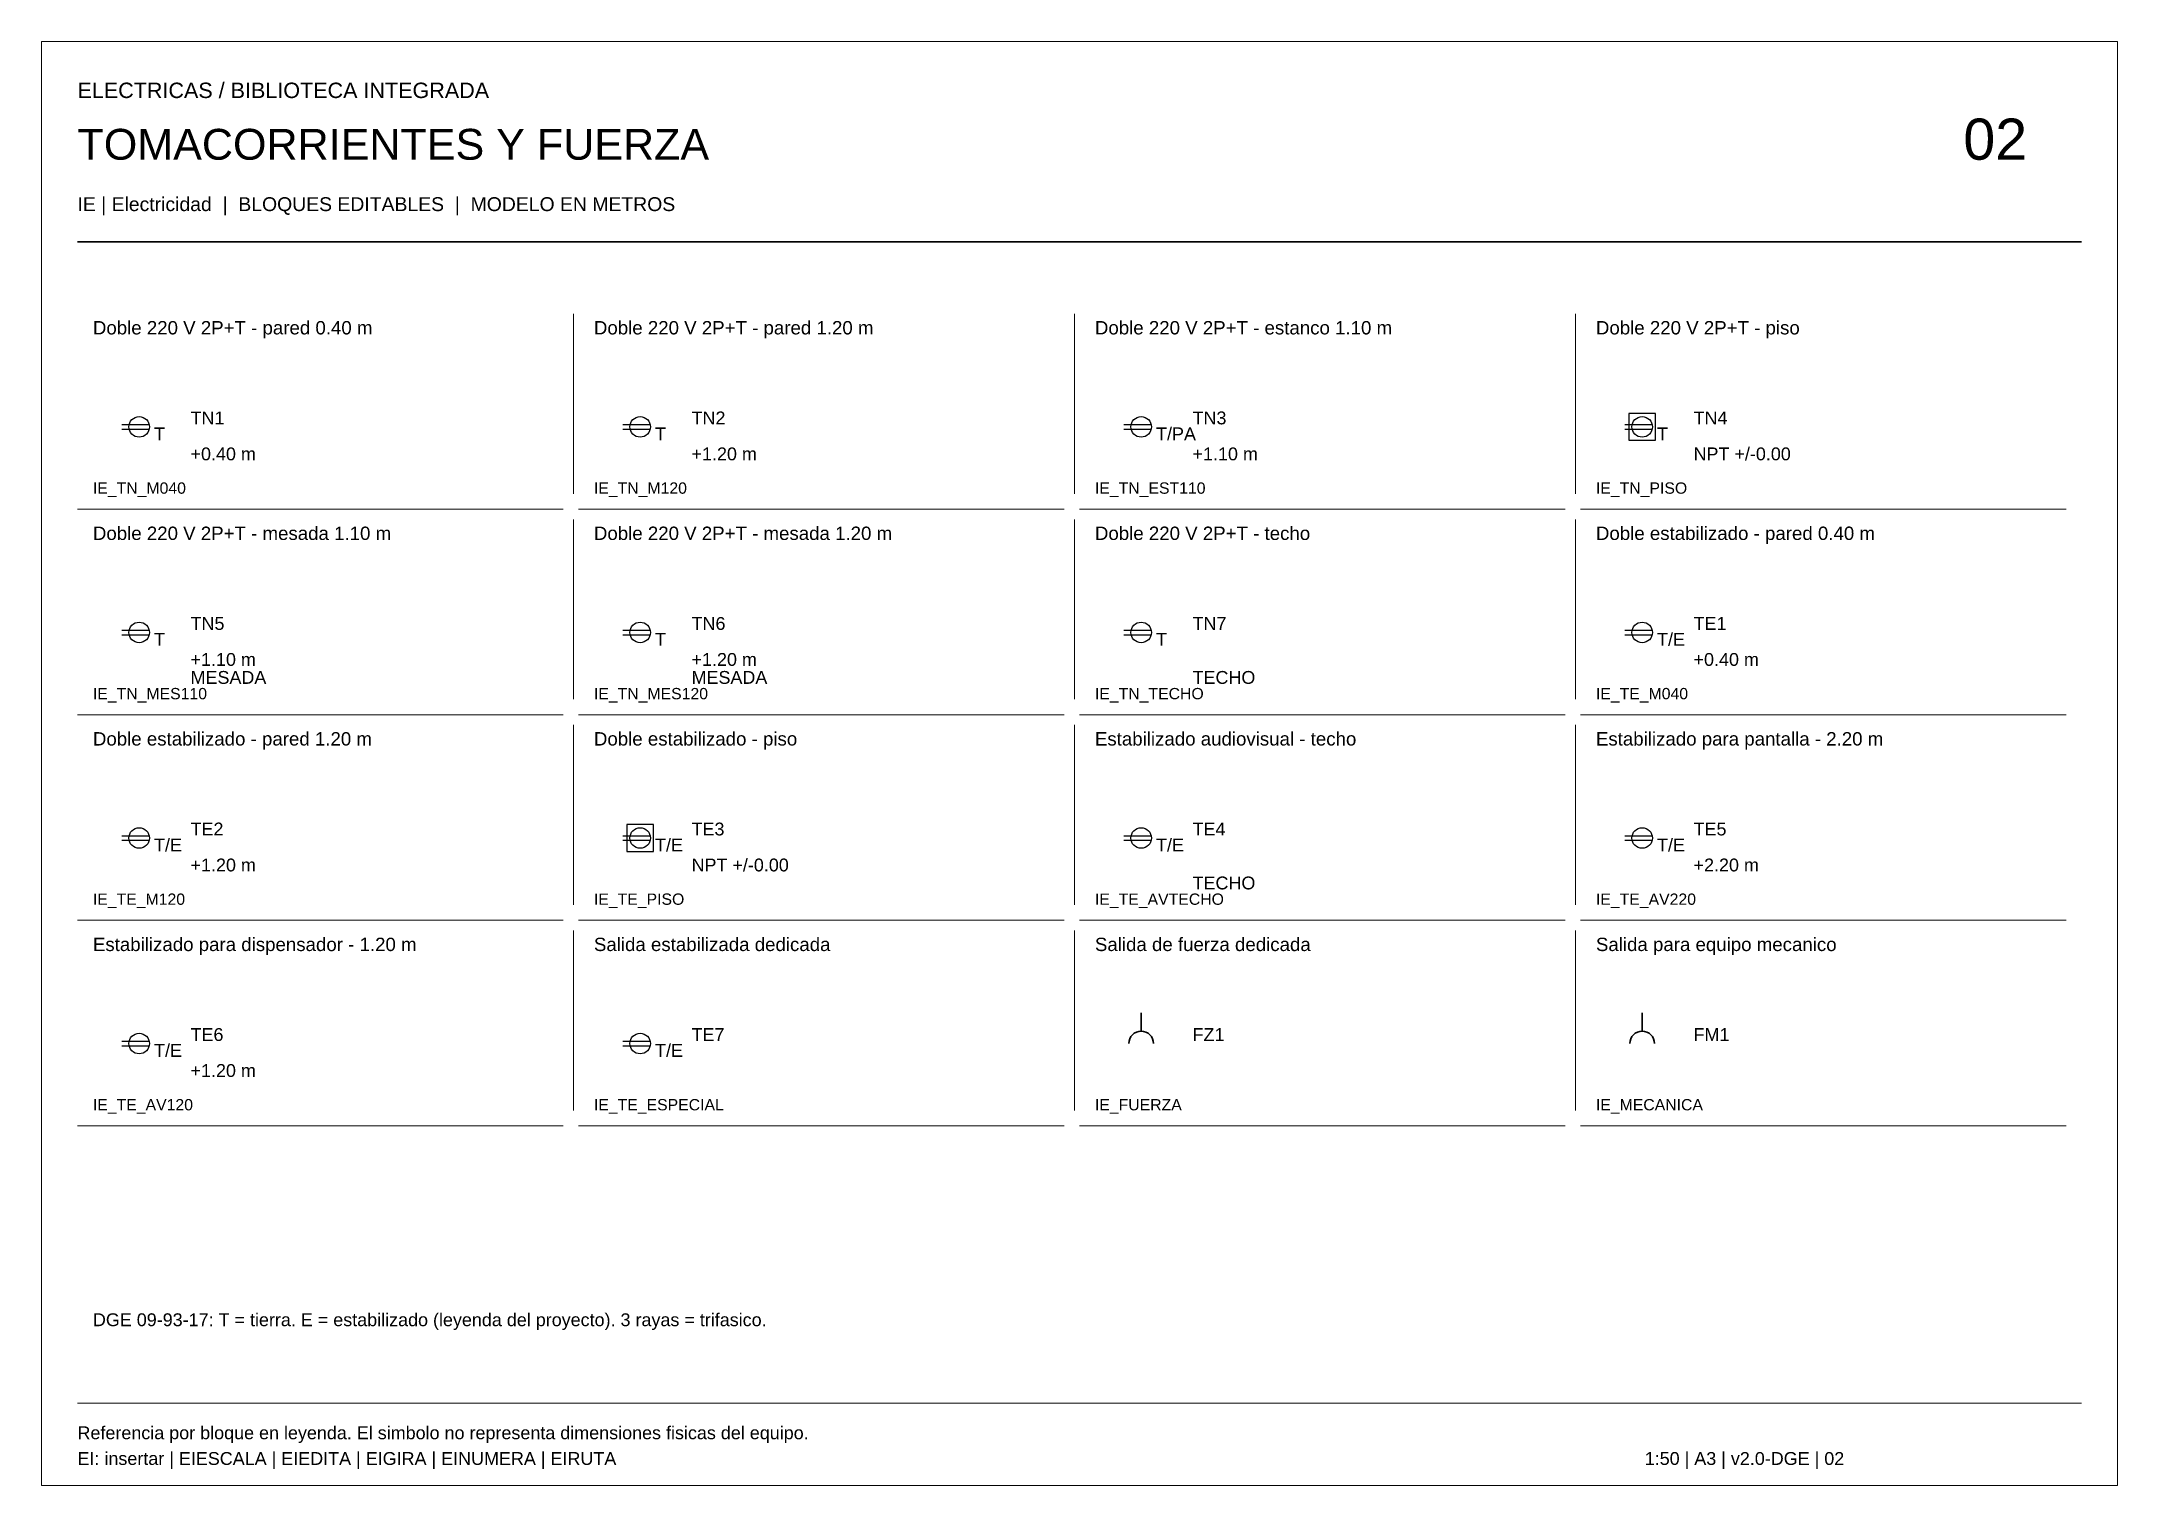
# Model space of a CAD drawing. Header units: metres. Extents: x 0 to 111, y -40 to -26.
# Drawn here: x 22.9 to 43.1, y -39.6 to -25.55 of the extents above; entities that cross this region are included whole.
import ezdxf

# ---------------------------------------------------------------- set-up
doc = ezdxf.new("R2010")
doc.units = ezdxf.units.M
for name, color, linetype, lineweight in [('EIC-CATALOGO', 7, 'Continuous', 18), ('EIC-MARCO', 8, 'Continuous', 13), ('IE-FUERZA', 14, 'Continuous', 30), ('IE-TOMAS-ESTABILIZADOS', 14, 'Continuous', 25), ('IE-TOMAS-NORMALES', 7, 'Continuous', 25)]:
    doc.layers.add(name, color=color, linetype=linetype, lineweight=lineweight)
doc.styles.add('EI_TEXTO', font='arial.ttf')

msp = doc.modelspace()

# ---------------------------------------------------------------- texts
at = {"layer": 'EIC-CATALOGO', "color": 34, "style": 'EI_TEXTO'}
for s, height, p in [('ELECTRICAS / BIBLIOTECA INTEGRADA', 0.15, (23.25, -26.1)), ('02', 0.4, (41.6, -26.7))]:
    msp.add_text(s, height=height, dxfattribs=at).set_placement(p)
at = {"layer": 'EIC-CATALOGO', "color": 7, "style": 'EI_TEXTO'}
for s, height, p in [('TOMACORRIENTES Y FUERZA', 0.3, (23.25, -26.7)), ('IE | Electricidad  |  BLOQUES EDITABLES  |  MODELO EN METROS', 0.135, (23.25, -27.2)), ('Doble 220 V 2P+T - pared 0.40 m', 0.13, (23.4, -28.4)), ('Doble 220 V 2P+T - pared 1.20 m', 0.13, (28.275, -28.4)), ('Doble 220 V 2P+T - estanco 1.10 m', 0.13, (33.15, -28.4)), ('Doble 220 V 2P+T - piso', 0.13, (38.025, -28.4)), ('Doble 220 V 2P+T - mesada 1.10 m', 0.13, (23.4, -30.4)), ('Doble 220 V 2P+T - mesada 1.20 m', 0.13, (28.275, -30.4)), ('Doble 220 V 2P+T - techo', 0.13, (33.15, -30.4)), ('Doble estabilizado - pared 0.40 m', 0.13, (38.025, -30.4)), ('Doble estabilizado - pared 1.20 m', 0.13, (23.4, -32.4)), ('Doble estabilizado - piso', 0.13, (28.275, -32.4)), ('Estabilizado audiovisual - techo', 0.13, (33.15, -32.4)), ('Estabilizado para pantalla - 2.20 m', 0.13, (38.025, -32.4)), ('Estabilizado para dispensador - 1.20 m', 0.13, (23.4, -34.4)), ('Salida estabilizada dedicada', 0.13, (28.275, -34.4)), ('Salida de fuerza dedicada', 0.13, (33.15, -34.4)), ('Salida para equipo mecanico', 0.13, (38.025, -34.4)), ('DGE 09-93-17: T = tierra. E = estabilizado (leyenda del proyecto). 3 rayas = trifasico.', 0.125, (23.4, -38.05)), ('Referencia por bloque en leyenda. El simbolo no representa dimensiones fisicas del equipo.', 0.125, (23.25, -39.15)), ('EI: insertar | EIESCALA | EIEDITA | EIGIRA | EINUMERA | EIRUTA', 0.125, (23.25, -39.4)), ('1:50 | A3 | v2.0-DGE | 02', 0.125, (38.5, -39.4))]:
    msp.add_text(s, height=height, dxfattribs=at).set_placement(p)
at = {"layer": 'EIC-CATALOGO', "color": 8, "style": 'EI_TEXTO'}
for s, p in [('IE_TN_M040', (23.4, -29.95)), ('IE_TN_M120', (28.275, -29.95)), ('IE_TN_EST110', (33.15, -29.95)), ('IE_TN_PISO', (38.025, -29.95)), ('IE_TN_MES110', (23.4, -31.95)), ('IE_TN_MES120', (28.275, -31.95)), ('IE_TN_TECHO', (33.15, -31.95)), ('IE_TE_M040', (38.025, -31.95)), ('IE_TE_M120', (23.4, -33.95)), ('IE_TE_PISO', (28.275, -33.95)), ('IE_TE_AVTECHO', (33.15, -33.95)), ('IE_TE_AV220', (38.025, -33.95)), ('IE_TE_AV120', (23.4, -35.95)), ('IE_TE_ESPECIAL', (28.275, -35.95)), ('IE_FUERZA', (33.15, -35.95)), ('IE_MECANICA', (38.025, -35.95))]:
    msp.add_text(s, height=0.11, dxfattribs=at).set_placement(p)

# ---------------------------------------------------------------- blocks, each defined once
blk = doc.blocks.new('IE_TN_M040')
at = {"color": 0, "lineweight": -2}
for p, q in [((-3.4, 0.45), (1.95, 0.45)), ((-3.4, -0.45), (1.95, -0.45))]:
    blk.add_line(p, q, dxfattribs=at)
blk.add_circle((0, 0), 2, dxfattribs=at)
at = {"color": 0, "style": 'EI_TEXTO', "flags": 1}
for tag in ['ALIMENTACION', 'TIPO', 'TABLERO', 'TENSION', 'SISTEMA', 'OBSERVACIONES', 'CONFIGURACION', 'CORRIENTE', 'CLASE_REFERENCIA', 'DESCRIPCION', 'MONTAJE', 'NORMA', 'PAGINA_DGE', 'NUM_TOMAS', 'IP']:
    blk.add_attdef(tag, (0, 0), '', height=2.5, dxfattribs=at)
at = {"color": 0, "style": 'EI_TEXTO'}
for tag, p in [('CODIGO', (10, 0.5)), ('DISTINTIVO', (2.9, -2.6)), ('ALTURA', (10, -6.5)), ('CIRCUITO', (10, -3)), ('NOTA_MONTAJE', (10, -10))]:
    blk.add_attdef(tag, p, '', height=2.5, dxfattribs=at)
blk = doc.blocks.new('IE_TN_M120')
at = {"color": 0, "lineweight": -2}
for p, q in [((-3.4, 0.45), (1.95, 0.45)), ((-3.4, -0.45), (1.95, -0.45))]:
    blk.add_line(p, q, dxfattribs=at)
blk.add_circle((0, 0), 2, dxfattribs=at)
at = {"color": 0, "style": 'EI_TEXTO', "flags": 1}
for tag in ['ALIMENTACION', 'TIPO', 'TABLERO', 'TENSION', 'SISTEMA', 'OBSERVACIONES', 'CONFIGURACION', 'CORRIENTE', 'CLASE_REFERENCIA', 'DESCRIPCION', 'MONTAJE', 'NORMA', 'PAGINA_DGE', 'NUM_TOMAS', 'IP']:
    blk.add_attdef(tag, (0, 0), '', height=2.5, dxfattribs=at)
at = {"color": 0, "style": 'EI_TEXTO'}
for tag, p in [('CODIGO', (10, 0.5)), ('DISTINTIVO', (2.9, -2.6)), ('ALTURA', (10, -6.5)), ('CIRCUITO', (10, -3)), ('NOTA_MONTAJE', (10, -10))]:
    blk.add_attdef(tag, p, '', height=2.5, dxfattribs=at)
blk = doc.blocks.new('IE_TN_EST110')
at = {"color": 0, "lineweight": -2}
for p, q in [((-3.4, 0.45), (1.95, 0.45)), ((-3.4, -0.45), (1.95, -0.45))]:
    blk.add_line(p, q, dxfattribs=at)
blk.add_circle((0, 0), 2, dxfattribs=at)
at = {"color": 0, "style": 'EI_TEXTO', "flags": 1}
for tag in ['ALIMENTACION', 'TIPO', 'TABLERO', 'TENSION', 'SISTEMA', 'OBSERVACIONES', 'CONFIGURACION', 'CORRIENTE', 'CLASE_REFERENCIA', 'DESCRIPCION', 'MONTAJE', 'NORMA', 'PAGINA_DGE', 'NUM_TOMAS', 'IP']:
    blk.add_attdef(tag, (0, 0), '', height=2.5, dxfattribs=at)
at = {"color": 0, "style": 'EI_TEXTO'}
for tag, p in [('CODIGO', (10, 0.5)), ('DISTINTIVO', (2.9, -2.6)), ('ALTURA', (10, -6.5)), ('CIRCUITO', (10, -3)), ('NOTA_MONTAJE', (10, -10))]:
    blk.add_attdef(tag, p, '', height=2.5, dxfattribs=at)
blk = doc.blocks.new('IE_TN_PISO')
at = {"color": 0, "lineweight": -2}
for p, q in [((-3.4, 0.45), (1.95, 0.45)), ((-3.4, -0.45), (1.95, -0.45))]:
    blk.add_line(p, q, dxfattribs=at)
blk.add_lwpolyline([(-2.6, -2.6), (2.6, -2.6), (2.6, 2.6), (-2.6, 2.6)], close=True, dxfattribs=at)
blk.add_circle((0, 0), 2, dxfattribs=at)
at = {"color": 0, "style": 'EI_TEXTO', "flags": 1}
for tag in ['ALIMENTACION', 'TIPO', 'TABLERO', 'TENSION', 'SISTEMA', 'OBSERVACIONES', 'CONFIGURACION', 'CORRIENTE', 'CLASE_REFERENCIA', 'DESCRIPCION', 'MONTAJE', 'NORMA', 'PAGINA_DGE', 'NUM_TOMAS', 'IP']:
    blk.add_attdef(tag, (0, 0), '', height=2.5, dxfattribs=at)
at = {"color": 0, "style": 'EI_TEXTO'}
for tag, p in [('CODIGO', (10, 0.5)), ('DISTINTIVO', (2.9, -2.6)), ('ALTURA', (10, -6.5)), ('CIRCUITO', (10, -3)), ('NOTA_MONTAJE', (10, -10))]:
    blk.add_attdef(tag, p, '', height=2.5, dxfattribs=at)
blk = doc.blocks.new('IE_TN_MES110')
at = {"color": 0, "lineweight": -2}
for p, q in [((-3.4, 0.45), (1.95, 0.45)), ((-3.4, -0.45), (1.95, -0.45))]:
    blk.add_line(p, q, dxfattribs=at)
blk.add_circle((0, 0), 2, dxfattribs=at)
at = {"color": 0, "style": 'EI_TEXTO', "flags": 1}
for tag in ['ALIMENTACION', 'TIPO', 'TABLERO', 'TENSION', 'SISTEMA', 'OBSERVACIONES', 'CONFIGURACION', 'CORRIENTE', 'CLASE_REFERENCIA', 'DESCRIPCION', 'MONTAJE', 'NORMA', 'PAGINA_DGE', 'NUM_TOMAS', 'IP']:
    blk.add_attdef(tag, (0, 0), '', height=2.5, dxfattribs=at)
at = {"color": 0, "style": 'EI_TEXTO'}
for tag, p in [('CODIGO', (10, 0.5)), ('DISTINTIVO', (2.9, -2.6)), ('ALTURA', (10, -6.5)), ('CIRCUITO', (10, -3)), ('NOTA_MONTAJE', (10, -10))]:
    blk.add_attdef(tag, p, '', height=2.5, dxfattribs=at)
blk = doc.blocks.new('IE_TN_MES120')
at = {"color": 0, "lineweight": -2}
for p, q in [((-3.4, 0.45), (1.95, 0.45)), ((-3.4, -0.45), (1.95, -0.45))]:
    blk.add_line(p, q, dxfattribs=at)
blk.add_circle((0, 0), 2, dxfattribs=at)
at = {"color": 0, "style": 'EI_TEXTO', "flags": 1}
for tag in ['ALIMENTACION', 'TIPO', 'TABLERO', 'TENSION', 'SISTEMA', 'OBSERVACIONES', 'CONFIGURACION', 'CORRIENTE', 'CLASE_REFERENCIA', 'DESCRIPCION', 'MONTAJE', 'NORMA', 'PAGINA_DGE', 'NUM_TOMAS', 'IP']:
    blk.add_attdef(tag, (0, 0), '', height=2.5, dxfattribs=at)
at = {"color": 0, "style": 'EI_TEXTO'}
for tag, p in [('CODIGO', (10, 0.5)), ('DISTINTIVO', (2.9, -2.6)), ('ALTURA', (10, -6.5)), ('CIRCUITO', (10, -3)), ('NOTA_MONTAJE', (10, -10))]:
    blk.add_attdef(tag, p, '', height=2.5, dxfattribs=at)
blk = doc.blocks.new('IE_TN_TECHO')
at = {"color": 0, "lineweight": -2}
for p, q in [((-3.4, 0.45), (1.95, 0.45)), ((-3.4, -0.45), (1.95, -0.45))]:
    blk.add_line(p, q, dxfattribs=at)
blk.add_circle((0, 0), 2, dxfattribs=at)
at = {"color": 0, "style": 'EI_TEXTO', "flags": 1}
for tag in ['ALIMENTACION', 'TIPO', 'TABLERO', 'TENSION', 'SISTEMA', 'OBSERVACIONES', 'CONFIGURACION', 'CORRIENTE', 'CLASE_REFERENCIA', 'DESCRIPCION', 'MONTAJE', 'NORMA', 'PAGINA_DGE', 'NUM_TOMAS', 'IP']:
    blk.add_attdef(tag, (0, 0), '', height=2.5, dxfattribs=at)
at = {"color": 0, "style": 'EI_TEXTO'}
for tag, p in [('CODIGO', (10, 0.5)), ('DISTINTIVO', (2.9, -2.6)), ('ALTURA', (10, -6.5)), ('CIRCUITO', (10, -3)), ('NOTA_MONTAJE', (10, -10))]:
    blk.add_attdef(tag, p, '', height=2.5, dxfattribs=at)
blk = doc.blocks.new('IE_TE_M040')
at = {"color": 0, "lineweight": -2}
for p, q in [((-3.4, 0.45), (1.95, 0.45)), ((-3.4, -0.45), (1.95, -0.45))]:
    blk.add_line(p, q, dxfattribs=at)
blk.add_circle((0, 0), 2, dxfattribs=at)
at = {"color": 0, "style": 'EI_TEXTO', "flags": 1}
for tag in ['ALIMENTACION', 'TIPO', 'TABLERO', 'TENSION', 'SISTEMA', 'OBSERVACIONES', 'CONFIGURACION', 'CORRIENTE', 'CLASE_REFERENCIA', 'DESCRIPCION', 'MONTAJE', 'NORMA', 'PAGINA_DGE', 'NUM_TOMAS', 'IP']:
    blk.add_attdef(tag, (0, 0), '', height=2.5, dxfattribs=at)
at = {"color": 0, "style": 'EI_TEXTO'}
for tag, p in [('CODIGO', (10, 0.5)), ('DISTINTIVO', (2.9, -2.6)), ('ALTURA', (10, -6.5)), ('CIRCUITO', (10, -3)), ('NOTA_MONTAJE', (10, -10))]:
    blk.add_attdef(tag, p, '', height=2.5, dxfattribs=at)
blk = doc.blocks.new('IE_TE_M120')
at = {"color": 0, "lineweight": -2}
for p, q in [((-3.4, 0.45), (1.95, 0.45)), ((-3.4, -0.45), (1.95, -0.45))]:
    blk.add_line(p, q, dxfattribs=at)
blk.add_circle((0, 0), 2, dxfattribs=at)
at = {"color": 0, "style": 'EI_TEXTO', "flags": 1}
for tag in ['ALIMENTACION', 'TIPO', 'TABLERO', 'TENSION', 'SISTEMA', 'OBSERVACIONES', 'CONFIGURACION', 'CORRIENTE', 'CLASE_REFERENCIA', 'DESCRIPCION', 'MONTAJE', 'NORMA', 'PAGINA_DGE', 'NUM_TOMAS', 'IP']:
    blk.add_attdef(tag, (0, 0), '', height=2.5, dxfattribs=at)
at = {"color": 0, "style": 'EI_TEXTO'}
for tag, p in [('CODIGO', (10, 0.5)), ('DISTINTIVO', (2.9, -2.6)), ('ALTURA', (10, -6.5)), ('CIRCUITO', (10, -3)), ('NOTA_MONTAJE', (10, -10))]:
    blk.add_attdef(tag, p, '', height=2.5, dxfattribs=at)
blk = doc.blocks.new('IE_TE_PISO')
at = {"color": 0, "lineweight": -2}
for p, q in [((-3.4, 0.45), (1.95, 0.45)), ((-3.4, -0.45), (1.95, -0.45))]:
    blk.add_line(p, q, dxfattribs=at)
blk.add_lwpolyline([(-2.6, -2.6), (2.6, -2.6), (2.6, 2.6), (-2.6, 2.6)], close=True, dxfattribs=at)
blk.add_circle((0, 0), 2, dxfattribs=at)
at = {"color": 0, "style": 'EI_TEXTO', "flags": 1}
for tag in ['ALIMENTACION', 'TIPO', 'TABLERO', 'TENSION', 'SISTEMA', 'OBSERVACIONES', 'CONFIGURACION', 'CORRIENTE', 'CLASE_REFERENCIA', 'DESCRIPCION', 'MONTAJE', 'NORMA', 'PAGINA_DGE', 'NUM_TOMAS', 'IP']:
    blk.add_attdef(tag, (0, 0), '', height=2.5, dxfattribs=at)
at = {"color": 0, "style": 'EI_TEXTO'}
for tag, p in [('CODIGO', (10, 0.5)), ('DISTINTIVO', (2.9, -2.6)), ('ALTURA', (10, -6.5)), ('CIRCUITO', (10, -3)), ('NOTA_MONTAJE', (10, -10))]:
    blk.add_attdef(tag, p, '', height=2.5, dxfattribs=at)
blk = doc.blocks.new('IE_TE_AVTECHO')
at = {"color": 0, "lineweight": -2}
for p, q in [((-3.4, 0.45), (1.95, 0.45)), ((-3.4, -0.45), (1.95, -0.45))]:
    blk.add_line(p, q, dxfattribs=at)
blk.add_circle((0, 0), 2, dxfattribs=at)
at = {"color": 0, "style": 'EI_TEXTO', "flags": 1}
for tag in ['ALIMENTACION', 'TIPO', 'TABLERO', 'TENSION', 'SISTEMA', 'OBSERVACIONES', 'CONFIGURACION', 'CORRIENTE', 'CLASE_REFERENCIA', 'DESCRIPCION', 'MONTAJE', 'NORMA', 'PAGINA_DGE', 'NUM_TOMAS', 'IP']:
    blk.add_attdef(tag, (0, 0), '', height=2.5, dxfattribs=at)
at = {"color": 0, "style": 'EI_TEXTO'}
for tag, p in [('CODIGO', (10, 0.5)), ('DISTINTIVO', (2.9, -2.6)), ('ALTURA', (10, -6.5)), ('CIRCUITO', (10, -3)), ('NOTA_MONTAJE', (10, -10))]:
    blk.add_attdef(tag, p, '', height=2.5, dxfattribs=at)
blk = doc.blocks.new('IE_TE_AV220')
at = {"color": 0, "lineweight": -2}
for p, q in [((-3.4, 0.45), (1.95, 0.45)), ((-3.4, -0.45), (1.95, -0.45))]:
    blk.add_line(p, q, dxfattribs=at)
blk.add_circle((0, 0), 2, dxfattribs=at)
at = {"color": 0, "style": 'EI_TEXTO', "flags": 1}
for tag in ['ALIMENTACION', 'TIPO', 'TABLERO', 'TENSION', 'SISTEMA', 'OBSERVACIONES', 'CONFIGURACION', 'CORRIENTE', 'CLASE_REFERENCIA', 'DESCRIPCION', 'MONTAJE', 'NORMA', 'PAGINA_DGE', 'NUM_TOMAS', 'IP']:
    blk.add_attdef(tag, (0, 0), '', height=2.5, dxfattribs=at)
at = {"color": 0, "style": 'EI_TEXTO'}
for tag, p in [('CODIGO', (10, 0.5)), ('DISTINTIVO', (2.9, -2.6)), ('ALTURA', (10, -6.5)), ('CIRCUITO', (10, -3)), ('NOTA_MONTAJE', (10, -10))]:
    blk.add_attdef(tag, p, '', height=2.5, dxfattribs=at)
blk = doc.blocks.new('IE_TE_AV120')
at = {"color": 0, "lineweight": -2}
for p, q in [((-3.4, 0.45), (1.95, 0.45)), ((-3.4, -0.45), (1.95, -0.45))]:
    blk.add_line(p, q, dxfattribs=at)
blk.add_circle((0, 0), 2, dxfattribs=at)
at = {"color": 0, "style": 'EI_TEXTO', "flags": 1}
for tag in ['ALIMENTACION', 'TIPO', 'TABLERO', 'TENSION', 'SISTEMA', 'OBSERVACIONES', 'CONFIGURACION', 'CORRIENTE', 'CLASE_REFERENCIA', 'DESCRIPCION', 'MONTAJE', 'NORMA', 'PAGINA_DGE', 'NUM_TOMAS', 'IP']:
    blk.add_attdef(tag, (0, 0), '', height=2.5, dxfattribs=at)
at = {"color": 0, "style": 'EI_TEXTO'}
for tag, p in [('CODIGO', (10, 0.5)), ('DISTINTIVO', (2.9, -2.6)), ('ALTURA', (10, -6.5)), ('CIRCUITO', (10, -3)), ('NOTA_MONTAJE', (10, -10))]:
    blk.add_attdef(tag, p, '', height=2.5, dxfattribs=at)
blk = doc.blocks.new('IE_TE_ESPECIAL')
at = {"color": 0, "lineweight": -2}
for p, q in [((-3.4, 0.45), (1.95, 0.45)), ((-3.4, -0.45), (1.95, -0.45))]:
    blk.add_line(p, q, dxfattribs=at)
blk.add_circle((0, 0), 2, dxfattribs=at)
at = {"color": 0, "style": 'EI_TEXTO', "flags": 1}
for tag in ['ALIMENTACION', 'TIPO', 'TABLERO', 'TENSION', 'SISTEMA', 'OBSERVACIONES', 'CONFIGURACION', 'CORRIENTE', 'CLASE_REFERENCIA', 'DESCRIPCION', 'MONTAJE', 'NORMA', 'PAGINA_DGE', 'NUM_TOMAS', 'IP']:
    blk.add_attdef(tag, (0, 0), '', height=2.5, dxfattribs=at)
at = {"color": 0, "style": 'EI_TEXTO'}
for tag, p in [('CODIGO', (10, 0.5)), ('DISTINTIVO', (2.9, -2.6)), ('ALTURA', (10, -6.5)), ('CIRCUITO', (10, -3)), ('NOTA_MONTAJE', (10, -10))]:
    blk.add_attdef(tag, p, '', height=2.5, dxfattribs=at)
blk = doc.blocks.new('IE_FUERZA')
at = {"color": 0, "lineweight": -2}
blk.add_line((0, 2.4), (0, 6), dxfattribs=at)
blk.add_arc((0, 0), 2.4, 0, 180, dxfattribs=at)
at = {"color": 0, "style": 'EI_TEXTO', "flags": 1}
for tag in ['TIPO', 'TABLERO', 'TENSION', 'SISTEMA', 'OBSERVACIONES', 'CLASE_REFERENCIA', 'DESCRIPCION', 'MONTAJE', 'NORMA', 'FASES', 'POTENCIA', 'EQUIPO', 'PAGINA_DGE']:
    blk.add_attdef(tag, (0, 0), '', height=2.5, dxfattribs=at)
at = {"color": 0, "style": 'EI_TEXTO'}
for tag, p in [('CODIGO', (10, 0.5)), ('ALTURA', (10, -6.5)), ('CIRCUITO', (10, -3))]:
    blk.add_attdef(tag, p, '', height=2.5, dxfattribs=at)
blk = doc.blocks.new('IE_MECANICA')
at = {"color": 0, "lineweight": -2}
blk.add_line((0, 2.4), (0, 6), dxfattribs=at)
blk.add_arc((0, 0), 2.4, 0, 180, dxfattribs=at)
at = {"color": 0, "style": 'EI_TEXTO', "flags": 1}
for tag in ['TIPO', 'TABLERO', 'TENSION', 'SISTEMA', 'OBSERVACIONES', 'CLASE_REFERENCIA', 'DESCRIPCION', 'MONTAJE', 'NORMA', 'FASES', 'POTENCIA', 'EQUIPO', 'PAGINA_DGE']:
    blk.add_attdef(tag, (0, 0), '', height=2.5, dxfattribs=at)
at = {"color": 0, "style": 'EI_TEXTO'}
for tag, p in [('CODIGO', (10, 0.5)), ('ALTURA', (10, -6.5)), ('CIRCUITO', (10, -3))]:
    blk.add_attdef(tag, p, '', height=2.5, dxfattribs=at)

# ---------------------------------------------------------------- linework, layer by layer
at = {"layer": 'EIC-MARCO', "color": 34, "lineweight": 35}
msp.add_line((23.25, -27.5), (42.75, -27.5), dxfattribs=at)
at = {"layer": 'EIC-MARCO', "color": 8, "lineweight": 13}
for p, q in [((28.075, -29.95), (28.075, -28.2)), ((32.95, -29.95), (32.95, -28.2)), ((37.825, -29.95), (37.825, -28.2)), ((23.25, -30.1), (27.975, -30.1)), ((28.075, -31.95), (28.075, -30.2)), ((28.125, -30.1), (32.85, -30.1)), ((32.95, -31.95), (32.95, -30.2)), ((33, -30.1), (37.725, -30.1)), ((37.825, -31.95), (37.825, -30.2)), ((37.875, -30.1), (42.6, -30.1)), ((23.25, -32.1), (27.975, -32.1)), ((28.125, -32.1), (32.85, -32.1)), ((33, -32.1), (37.725, -32.1)), ((37.875, -32.1), (42.6, -32.1)), ((28.075, -33.95), (28.075, -32.2)), ((32.95, -33.95), (32.95, -32.2)), ((37.825, -33.95), (37.825, -32.2)), ((23.25, -34.1), (27.975, -34.1)), ((28.125, -34.1), (32.85, -34.1)), ((33, -34.1), (37.725, -34.1)), ((37.875, -34.1), (42.6, -34.1)), ((28.075, -35.95), (28.075, -34.2)), ((32.95, -35.95), (32.95, -34.2)), ((37.825, -35.95), (37.825, -34.2)), ((23.25, -36.1), (27.975, -36.1)), ((28.125, -36.1), (32.85, -36.1)), ((33, -36.1), (37.725, -36.1)), ((37.875, -36.1), (42.6, -36.1)), ((23.25, -38.8), (42.75, -38.8))]:
    msp.add_line(p, q, dxfattribs=at)
at = {"layer": 'EIC-MARCO'}
msp.add_lwpolyline([(22.9, -39.6), (43.1, -39.6), (43.1, -25.55), (22.9, -25.55)], close=True, dxfattribs=at)

# ---------------------------------------------------------------- block references
at = {"layer": 'IE-FUERZA'}
ref = msp.add_blockref('IE_FUERZA', (33.6, -35.3), dxfattribs=dict(at, xscale=0.05, yscale=0.05, zscale=0.05))
ref.add_attrib('CODIGO', 'FZ1', (34.1, -35.275), dxfattribs={"layer": '0', "height": 0.125, "style": 'EI_TEXTO'})
ref = msp.add_blockref('IE_MECANICA', (38.475, -35.3), dxfattribs=dict(at, xscale=0.05, yscale=0.05, zscale=0.05))
ref.add_attrib('CODIGO', 'FM1', (38.975, -35.275), dxfattribs={"layer": '0', "height": 0.125, "style": 'EI_TEXTO'})
at = {"layer": 'IE-TOMAS-ESTABILIZADOS'}
ref = msp.add_blockref('IE_TE_M040', (38.475, -31.3), dxfattribs=dict(at, xscale=0.05, yscale=0.05, zscale=0.05))
ref.add_attrib('CODIGO', 'TE1', (38.975, -31.275), dxfattribs={"layer": '0', "height": 0.125, "style": 'EI_TEXTO'})
ref.add_attrib('ALTURA', '+0.40 m', (38.975, -31.625), dxfattribs={"layer": '0', "height": 0.125, "style": 'EI_TEXTO'})
ref.add_attrib('DISTINTIVO', 'T/E', (38.62, -31.43), dxfattribs={"layer": '0', "height": 0.125, "style": 'EI_TEXTO'})
ref = msp.add_blockref('IE_TE_M120', (23.85, -33.3), dxfattribs=dict(at, xscale=0.05, yscale=0.05, zscale=0.05))
ref.add_attrib('CODIGO', 'TE2', (24.35, -33.275), dxfattribs={"layer": '0', "height": 0.125, "style": 'EI_TEXTO'})
ref.add_attrib('ALTURA', '+1.20 m', (24.35, -33.625), dxfattribs={"layer": '0', "height": 0.125, "style": 'EI_TEXTO'})
ref.add_attrib('DISTINTIVO', 'T/E', (23.995, -33.43), dxfattribs={"layer": '0', "height": 0.125, "style": 'EI_TEXTO'})
ref = msp.add_blockref('IE_TE_PISO', (28.725, -33.3), dxfattribs=dict(at, xscale=0.05, yscale=0.05, zscale=0.05))
ref.add_attrib('CODIGO', 'TE3', (29.225, -33.275), dxfattribs={"layer": '0', "height": 0.125, "style": 'EI_TEXTO'})
ref.add_attrib('ALTURA', 'NPT +/-0.00', (29.225, -33.625), dxfattribs={"layer": '0', "height": 0.125, "style": 'EI_TEXTO'})
ref.add_attrib('DISTINTIVO', 'T/E', (28.87, -33.43), dxfattribs={"layer": '0', "height": 0.125, "style": 'EI_TEXTO'})
ref = msp.add_blockref('IE_TE_AVTECHO', (33.6, -33.3), dxfattribs=dict(at, xscale=0.05, yscale=0.05, zscale=0.05))
ref.add_attrib('CODIGO', 'TE4', (34.1, -33.275), dxfattribs={"layer": '0', "height": 0.125, "style": 'EI_TEXTO'})
ref.add_attrib('DISTINTIVO', 'T/E', (33.745, -33.43), dxfattribs={"layer": '0', "height": 0.125, "style": 'EI_TEXTO'})
ref.add_attrib('NOTA_MONTAJE', 'TECHO', (34.1, -33.8), dxfattribs={"layer": '0', "height": 0.125, "style": 'EI_TEXTO'})
ref = msp.add_blockref('IE_TE_AV220', (38.475, -33.3), dxfattribs=dict(at, xscale=0.05, yscale=0.05, zscale=0.05))
ref.add_attrib('CODIGO', 'TE5', (38.975, -33.275), dxfattribs={"layer": '0', "height": 0.125, "style": 'EI_TEXTO'})
ref.add_attrib('ALTURA', '+2.20 m', (38.975, -33.625), dxfattribs={"layer": '0', "height": 0.125, "style": 'EI_TEXTO'})
ref.add_attrib('DISTINTIVO', 'T/E', (38.62, -33.43), dxfattribs={"layer": '0', "height": 0.125, "style": 'EI_TEXTO'})
ref = msp.add_blockref('IE_TE_AV120', (23.85, -35.3), dxfattribs=dict(at, xscale=0.05, yscale=0.05, zscale=0.05))
ref.add_attrib('CODIGO', 'TE6', (24.35, -35.275), dxfattribs={"layer": '0', "height": 0.125, "style": 'EI_TEXTO'})
ref.add_attrib('ALTURA', '+1.20 m', (24.35, -35.625), dxfattribs={"layer": '0', "height": 0.125, "style": 'EI_TEXTO'})
ref.add_attrib('DISTINTIVO', 'T/E', (23.995, -35.43), dxfattribs={"layer": '0', "height": 0.125, "style": 'EI_TEXTO'})
ref = msp.add_blockref('IE_TE_ESPECIAL', (28.725, -35.3), dxfattribs=dict(at, xscale=0.05, yscale=0.05, zscale=0.05))
ref.add_attrib('CODIGO', 'TE7', (29.225, -35.275), dxfattribs={"layer": '0', "height": 0.125, "style": 'EI_TEXTO'})
ref.add_attrib('DISTINTIVO', 'T/E', (28.87, -35.43), dxfattribs={"layer": '0', "height": 0.125, "style": 'EI_TEXTO'})
at = {"layer": 'IE-TOMAS-NORMALES'}
ref = msp.add_blockref('IE_TN_M040', (23.85, -29.3), dxfattribs=dict(at, xscale=0.05, yscale=0.05, zscale=0.05))
ref.add_attrib('CODIGO', 'TN1', (24.35, -29.275), dxfattribs={"layer": '0', "height": 0.125, "style": 'EI_TEXTO'})
ref.add_attrib('ALTURA', '+0.40 m', (24.35, -29.625), dxfattribs={"layer": '0', "height": 0.125, "style": 'EI_TEXTO'})
ref.add_attrib('DISTINTIVO', 'T', (23.995, -29.43), dxfattribs={"layer": '0', "height": 0.125, "style": 'EI_TEXTO'})
ref = msp.add_blockref('IE_TN_M120', (28.725, -29.3), dxfattribs=dict(at, xscale=0.05, yscale=0.05, zscale=0.05))
ref.add_attrib('CODIGO', 'TN2', (29.225, -29.275), dxfattribs={"layer": '0', "height": 0.125, "style": 'EI_TEXTO'})
ref.add_attrib('ALTURA', '+1.20 m', (29.225, -29.625), dxfattribs={"layer": '0', "height": 0.125, "style": 'EI_TEXTO'})
ref.add_attrib('DISTINTIVO', 'T', (28.87, -29.43), dxfattribs={"layer": '0', "height": 0.125, "style": 'EI_TEXTO'})
ref = msp.add_blockref('IE_TN_EST110', (33.6, -29.3), dxfattribs=dict(at, xscale=0.05, yscale=0.05, zscale=0.05))
ref.add_attrib('CODIGO', 'TN3', (34.1, -29.275), dxfattribs={"layer": '0', "height": 0.125, "style": 'EI_TEXTO'})
ref.add_attrib('ALTURA', '+1.10 m', (34.1, -29.625), dxfattribs={"layer": '0', "height": 0.125, "style": 'EI_TEXTO'})
ref.add_attrib('DISTINTIVO', 'T/PA', (33.745, -29.43), dxfattribs={"layer": '0', "height": 0.125, "style": 'EI_TEXTO'})
ref = msp.add_blockref('IE_TN_PISO', (38.475, -29.3), dxfattribs=dict(at, xscale=0.05, yscale=0.05, zscale=0.05))
ref.add_attrib('CODIGO', 'TN4', (38.975, -29.275), dxfattribs={"layer": '0', "height": 0.125, "style": 'EI_TEXTO'})
ref.add_attrib('ALTURA', 'NPT +/-0.00', (38.975, -29.625), dxfattribs={"layer": '0', "height": 0.125, "style": 'EI_TEXTO'})
ref.add_attrib('DISTINTIVO', 'T', (38.62, -29.43), dxfattribs={"layer": '0', "height": 0.125, "style": 'EI_TEXTO'})
ref = msp.add_blockref('IE_TN_MES110', (23.85, -31.3), dxfattribs=dict(at, xscale=0.05, yscale=0.05, zscale=0.05))
ref.add_attrib('CODIGO', 'TN5', (24.35, -31.275), dxfattribs={"layer": '0', "height": 0.125, "style": 'EI_TEXTO'})
ref.add_attrib('ALTURA', '+1.10 m', (24.35, -31.625), dxfattribs={"layer": '0', "height": 0.125, "style": 'EI_TEXTO'})
ref.add_attrib('DISTINTIVO', 'T', (23.995, -31.43), dxfattribs={"layer": '0', "height": 0.125, "style": 'EI_TEXTO'})
ref.add_attrib('NOTA_MONTAJE', 'MESADA', (24.35, -31.8), dxfattribs={"layer": '0', "height": 0.125, "style": 'EI_TEXTO'})
ref = msp.add_blockref('IE_TN_MES120', (28.725, -31.3), dxfattribs=dict(at, xscale=0.05, yscale=0.05, zscale=0.05))
ref.add_attrib('CODIGO', 'TN6', (29.225, -31.275), dxfattribs={"layer": '0', "height": 0.125, "style": 'EI_TEXTO'})
ref.add_attrib('ALTURA', '+1.20 m', (29.225, -31.625), dxfattribs={"layer": '0', "height": 0.125, "style": 'EI_TEXTO'})
ref.add_attrib('DISTINTIVO', 'T', (28.87, -31.43), dxfattribs={"layer": '0', "height": 0.125, "style": 'EI_TEXTO'})
ref.add_attrib('NOTA_MONTAJE', 'MESADA', (29.225, -31.8), dxfattribs={"layer": '0', "height": 0.125, "style": 'EI_TEXTO'})
ref = msp.add_blockref('IE_TN_TECHO', (33.6, -31.3), dxfattribs=dict(at, xscale=0.05, yscale=0.05, zscale=0.05))
ref.add_attrib('CODIGO', 'TN7', (34.1, -31.275), dxfattribs={"layer": '0', "height": 0.125, "style": 'EI_TEXTO'})
ref.add_attrib('DISTINTIVO', 'T', (33.745, -31.43), dxfattribs={"layer": '0', "height": 0.125, "style": 'EI_TEXTO'})
ref.add_attrib('NOTA_MONTAJE', 'TECHO', (34.1, -31.8), dxfattribs={"layer": '0', "height": 0.125, "style": 'EI_TEXTO'})

msp.set_redraw_order([(e.dxf.handle, doc.entitydb.next_handle()) for e in msp.query("TEXT MTEXT ATTDEF DIMENSION ARC_DIMENSION")])  # texts and dimensions are drawn at this point

doc.saveas('drawing.dxf')
